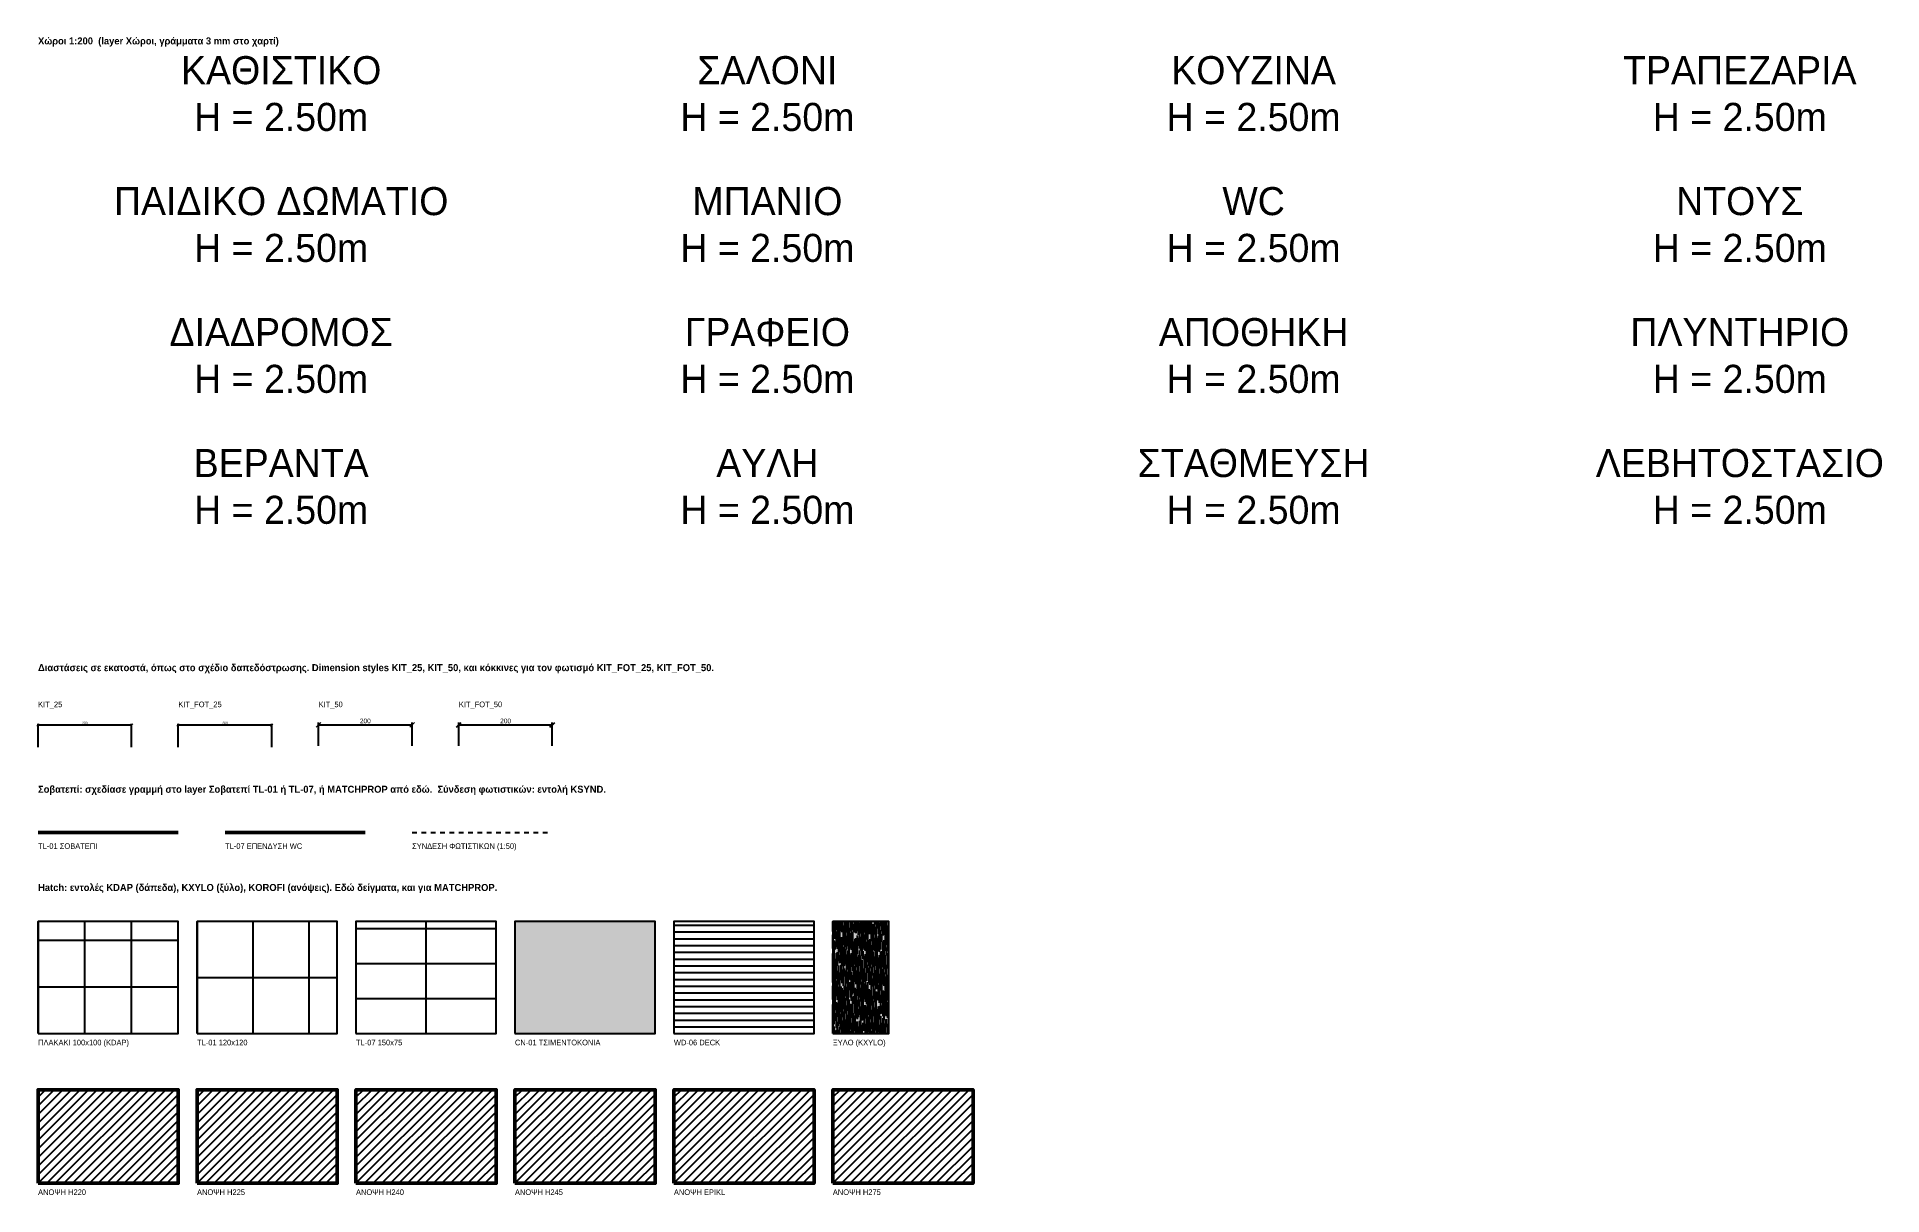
# Model space of a CAD drawing. Extents: x 0 to 269, y -106 to 0.
# Drawn here: x 207.97 to 247.43, y -42.8 to -18.04 of the extents above; entities that cross this region are included whole.
import ezdxf
from ezdxf.enums import TextEntityAlignment as Align

# ---------------------------------------------------------------- set-up
doc = ezdxf.new("R2010")
doc.units = 0
doc.linetypes.add('KIT_SYND', pattern=[3, 2, -1])
doc.layers.add('KIT-Οδηγίες', color=140, linetype='Continuous', plot=False)
doc.layers.add('Γεμίσματα', color=254, linetype='Continuous')
for name, color, linetype, lineweight in [('Διαστάσεις', 221, 'Continuous', 18), ('Φωτισμός', 12, 'Continuous', 25), ('Χώροι', 34, 'Continuous', 30)]:
    doc.layers.add(name, color=color, linetype=linetype, lineweight=lineweight)
doc.layers.add('Σοβατεπί TL-01', color=30, linetype='Continuous', lineweight=50, true_color=0xff7f00)
doc.layers.add('Σοβατεπί TL-07', color=40, linetype='Continuous', lineweight=50, true_color=0xffbf00)
doc.styles.add('KIT', font='Commissioner-Regular.ttf')
doc.styles.add('KIT-B', font='Commissioner-Bold.ttf')
doc.styles.add('KIT-DIM', font='arial.ttf')
doc.dimstyles.new('KIT_25', dxfattribs={"dimscale": 0.025, "dimtxt": 2, "dimasz": 1, "dimexe": 1, "dimexo": 1, "dimgap": 0.7, "dimtad": 1, "dimdec": 0, "dimlfac": 100, "dimtxsty": 'KIT-DIM', "dimtsz": 1, "dimcen": 2.5, "dimclrd": 256, "dimclre": 256, "dimclrt": 256, "dimazin": 3, "dimtfac": 1, "dimtmove": 0, "dimatfit": 3})
doc.dimstyles.new('KIT_50', dxfattribs={"dimscale": 0.05, "dimtxt": 2, "dimasz": 1, "dimexe": 1, "dimexo": 1, "dimgap": 0.7, "dimtad": 1, "dimdec": 0, "dimlfac": 100, "dimtxsty": 'KIT-DIM', "dimtsz": 1, "dimcen": 2.5, "dimclrd": 256, "dimclre": 256, "dimclrt": 256, "dimazin": 3, "dimtfac": 1, "dimtmove": 0, "dimatfit": 3})
doc.dimstyles.new('KIT_FOT_25', dxfattribs={"dimscale": 0.025, "dimtxt": 2, "dimasz": 1, "dimexe": 1, "dimexo": 1, "dimgap": 0.7, "dimtad": 1, "dimdec": 0, "dimlfac": 100, "dimtxsty": 'KIT-DIM', "dimtsz": 1, "dimcen": 2.5, "dimclrd": 1, "dimclre": 1, "dimclrt": 1, "dimazin": 3, "dimtfac": 1, "dimtmove": 0, "dimatfit": 3})
doc.dimstyles.new('KIT_FOT_50', dxfattribs={"dimscale": 0.05, "dimtxt": 2, "dimasz": 1, "dimexe": 1, "dimexo": 1, "dimgap": 0.7, "dimtad": 1, "dimdec": 0, "dimlfac": 100, "dimtxsty": 'KIT-DIM', "dimtsz": 1, "dimcen": 2.5, "dimclrd": 1, "dimclre": 1, "dimclrt": 1, "dimazin": 3, "dimtfac": 1, "dimtmove": 0, "dimatfit": 3})

msp = doc.modelspace()

# ---------------------------------------------------------------- texts
at = {"layer": 'KIT-Οδηγίες'}
for s, height, style, p in [('Χώροι 1:200  (layer Χώροι, γράμματα 3 mm στο χαρτί)', 0.15, 'KIT-B', (207.99, -18.2)), ('Διαστάσεις σε εκατοστά, όπως στο σχέδιο δαπεδόστρωσης. Dimension styles KIT_25, KIT_50, και κόκκινες για τον φωτισμό KIT_FOT_25, KIT_FOT_50.', 0.15, 'KIT-B', (207.99, -31.6)), ('KIT_25', 0.12, 'KIT', (207.99, -32.37)), ('KIT_FOT_25', 0.12, 'KIT', (210.99, -32.37)), ('KIT_50', 0.12, 'KIT', (213.99, -32.37)), ('KIT_FOT_50', 0.12, 'KIT', (216.99, -32.37)), ('Σοβατεπί: σχεδίασε γραμμή στο layer Σοβατεπί TL-01 ή TL-07, ή MATCHPROP από εδώ.  Σύνδεση φωτιστικών: εντολή KSYND.', 0.15, 'KIT-B', (207.99, -34.2)), ('TL-01 ΣΟΒΑΤΕΠΙ', 0.12, 'KIT', (207.99, -35.4)), ('TL-07 ΕΠΕΝΔΥΣΗ WC', 0.12, 'KIT', (211.99, -35.4)), ('ΣΥΝΔΕΣΗ ΦΩΤΙΣΤΙΚΩΝ (1:50)', 0.12, 'KIT', (215.99, -35.4)), ('Hatch: εντολές KDAP (δάπεδα), KXYLO (ξύλο), KOROFI (ανόψεις). Εδώ δείγματα, και για MATCHPROP.', 0.15, 'KIT-B', (207.99, -36.3)), ('ΠΛΑΚΑΚΙ 100x100 (KDAP)', 0.12, 'KIT', (207.99, -39.6)), ('TL-01 120x120', 0.12, 'KIT', (211.39, -39.6)), ('TL-07 150x75', 0.12, 'KIT', (214.79, -39.6)), ('CN-01 ΤΣΙΜΕΝΤΟΚΟΝΙΑ', 0.12, 'KIT', (218.19, -39.6)), ('WD-06 DECK', 0.12, 'KIT', (221.59, -39.6)), ('ΞΥΛΟ (KXYLO)', 0.12, 'KIT', (224.99, -39.6)), ('ΑΝΟΨΗ H220', 0.12, 'KIT', (207.99, -42.8)), ('ΑΝΟΨΗ H225', 0.12, 'KIT', (211.39, -42.8)), ('ΑΝΟΨΗ H240', 0.12, 'KIT', (214.79, -42.8)), ('ΑΝΟΨΗ H245', 0.12, 'KIT', (218.19, -42.8)), ('ΑΝΟΨΗ EPIKL', 0.12, 'KIT', (221.59, -42.8)), ('ΑΝΟΨΗ H275', 0.12, 'KIT', (224.99, -42.8))]:
    msp.add_text(s, height=height, dxfattribs=dict(at, style=style)).set_placement(p)
at = {"layer": 'Χώροι', "style": 'KIT'}
for s, p in [('ΚΑΘΙΣΤΙΚΟ', (213.19, -19.05)), ('ΣΑΛΟΝΙ', (223.59, -19.05)), ('ΚΟΥΖΙΝΑ', (233.99, -19.05)), ('ΤΡΑΠΕΖΑΡΙΑ', (244.39, -19.05)), ('H = 2.50m', (213.19, -20.05)), ('H = 2.50m', (223.59, -20.05)), ('H = 2.50m', (233.99, -20.05)), ('H = 2.50m', (244.39, -20.05)), ('ΠΑΙΔΙΚΟ ΔΩΜΑΤΙΟ', (213.19, -21.85)), ('ΜΠΑΝΙΟ', (223.59, -21.85)), ('WC', (233.99, -21.85)), ('ΝΤΟΥΣ', (244.39, -21.85)), ('H = 2.50m', (213.19, -22.85)), ('H = 2.50m', (223.59, -22.85)), ('H = 2.50m', (233.99, -22.85)), ('H = 2.50m', (244.39, -22.85)), ('ΔΙΑΔΡΟΜΟΣ', (213.19, -24.65)), ('ΓΡΑΦΕΙΟ', (223.59, -24.65)), ('ΑΠΟΘΗΚΗ', (233.99, -24.65)), ('ΠΛΥΝΤΗΡΙΟ', (244.39, -24.65)), ('H = 2.50m', (213.19, -25.65)), ('H = 2.50m', (223.59, -25.65)), ('H = 2.50m', (233.99, -25.65)), ('H = 2.50m', (244.39, -25.65)), ('ΒΕΡΑΝΤΑ', (213.19, -27.45)), ('ΑΥΛΗ', (223.59, -27.45)), ('ΣΤΑΘΜΕΥΣΗ', (233.99, -27.45)), ('ΛΕΒΗΤΟΣΤΑΣΙΟ', (244.39, -27.45)), ('H = 2.50m', (213.19, -28.45)), ('H = 2.50m', (223.59, -28.45)), ('H = 2.50m', (233.99, -28.45)), ('H = 2.50m', (244.39, -28.45))]:
    msp.add_text(s, height=0.6, dxfattribs=at).set_placement(p, align=Align.CENTER)

# ---------------------------------------------------------------- dimensions: what is measured, and where the dimension line sits
at = {"layer": 'Διαστάσεις'}
for base, p1, p2, dimstyle in [((207.99, -32.75), (207.99, -33.25), (209.99, -33.25), 'KIT_25'), ((213.99, -32.75), (213.99, -33.25), (215.99, -33.25), 'KIT_50')]:
    msp.add_linear_dim(base=base, p1=p1, p2=p2, dimstyle=dimstyle, dxfattribs=at).render()
at = {"layer": 'Φωτισμός'}
for base, p1, p2, dimstyle in [((210.99, -32.75), (210.99, -33.25), (212.99, -33.25), 'KIT_FOT_25'), ((216.99, -32.75), (216.99, -33.25), (218.99, -33.25), 'KIT_FOT_50')]:
    msp.add_linear_dim(base=base, p1=p1, p2=p2, dimstyle=dimstyle, dxfattribs=at).render()

# ---------------------------------------------------------------- hatches: boundary and pattern name
at = {"layer": 'Γεμίσματα'}
h = msp.add_hatch(dxfattribs=at)
h.set_pattern_fill('KIT_TILE', color=9, pattern_type=2)
h.set_pattern_definition([(0, (207.99, -39.35), (0, 1), []), (90, (207.99, -39.35), (-1, 6e-17), [])])
h.paths.add_polyline_path([(207.99, -39.35), (210.99, -39.35), (210.99, -36.95), (207.99, -36.95)])
h = msp.add_hatch(dxfattribs=at)
h.set_pattern_fill('KIT_TILE', color=9, pattern_type=2)
h.set_pattern_definition([(0, (211.39, -39.35), (0, 1.2), []), (90, (211.39, -39.35), (-1.2, 7e-17), [])])
h.paths.add_polyline_path([(211.39, -39.35), (214.39, -39.35), (214.39, -36.95), (211.39, -36.95)])
h = msp.add_hatch(dxfattribs=at)
h.set_pattern_fill('KIT_TILE', color=9, pattern_type=2)
h.set_pattern_definition([(0, (214.79, -39.35), (0, 0.75), []), (90, (214.79, -39.35), (-1.5, 9e-17), [])])
h.paths.add_polyline_path([(214.79, -39.35), (217.79, -39.35), (217.79, -36.95), (214.79, -36.95)])
at = {"layer": 'Γεμίσματα', "true_color": 0xc8c8cb}
h = msp.add_hatch(color=254, dxfattribs=at)
h.dxf.hatch_style = 1
h.paths.add_polyline_path([(218.19, -39.35), (221.19, -39.35), (221.19, -36.95), (218.19, -36.95)])
at = {"layer": 'Γεμίσματα'}
h = msp.add_hatch(dxfattribs=at)
h.set_pattern_fill('KIT_DECK', color=9, pattern_type=2)
h.set_pattern_definition([(0, (221.59, -39.35), (0, 0.145), [])])
h.paths.add_polyline_path([(221.59, -39.35), (224.59, -39.35), (224.59, -36.95), (221.59, -36.95)])
at = {"layer": 'Γεμίσματα', "true_color": 0xcdbaa5}
h = msp.add_hatch(color=254, dxfattribs=at)
h.dxf.hatch_style = 1
h.paths.add_polyline_path([(224.99, -39.35), (226.19, -39.35), (226.19, -36.95), (224.99, -36.95)])
at = {"layer": 'Γεμίσματα', "true_color": 0x966840}
h = msp.add_hatch(dxfattribs=at)
h.set_pattern_fill('KIT_WOOD', color=254, pattern_type=2)
h.set_pattern_definition([(90, (224.99, -39.35), (-0.1, 0.37), [0.62, -0.11, 0.29, -0.07]), (90, (225.016, -39.15), (-0.1, 0.53), [0.41, -0.09, 0.83, -0.05]), (90, (225.039, -38.85), (-0.1, 0.29), [1.1, -0.2, 0.17, -0.06]), (90, (225.067, -38.55), (-0.1, 0.71), [0.33, -0.04, 0.55, -0.13])])
h.paths.add_polyline_path([(224.99, -39.35), (226.19, -39.35), (226.19, -36.95), (224.99, -36.95)])
at = {"layer": 'Γεμίσματα', "true_color": 0x7aafdf}
h = msp.add_hatch(dxfattribs=at)
h.set_pattern_fill('KIT_DIAG', pattern_type=2)
h.set_pattern_definition([(45, (207.99, -42.55), (-0.091924, 0.091924), [])])
h.paths.add_polyline_path([(207.99, -42.55), (210.99, -42.55), (210.99, -40.55), (207.99, -40.55)])
at = {"layer": 'Γεμίσματα', "true_color": 0x93278f}
h = msp.add_hatch(dxfattribs=at)
h.set_pattern_fill('KIT_DIAG', pattern_type=2)
h.set_pattern_definition([(45, (211.39, -42.55), (-0.091924, 0.091924), [])])
h.paths.add_polyline_path([(211.39, -42.55), (214.39, -42.55), (214.39, -40.55), (211.39, -40.55)])
at = {"layer": 'Γεμίσματα', "true_color": 0xf26722}
h = msp.add_hatch(dxfattribs=at)
h.set_pattern_fill('KIT_DIAG', pattern_type=2)
h.set_pattern_definition([(45, (214.79, -42.55), (-0.091924, 0.091924), [])])
h.paths.add_polyline_path([(214.79, -42.55), (217.79, -42.55), (217.79, -40.55), (214.79, -40.55)])
at = {"layer": 'Γεμίσματα', "true_color": 0x0052a3}
h = msp.add_hatch(dxfattribs=at)
h.set_pattern_fill('KIT_DIAG', pattern_type=2)
h.set_pattern_definition([(45, (218.19, -42.55), (-0.091924, 0.091924), [])])
h.paths.add_polyline_path([(218.19, -42.55), (221.19, -42.55), (221.19, -40.55), (218.19, -40.55)])
at = {"layer": 'Γεμίσματα', "true_color": 0x148aff}
h = msp.add_hatch(dxfattribs=at)
h.set_pattern_fill('KIT_DIAG', pattern_type=2)
h.set_pattern_definition([(45, (221.59, -42.55), (-0.091924, 0.091924), [])])
h.paths.add_polyline_path([(221.59, -42.55), (224.59, -42.55), (224.59, -40.55), (221.59, -40.55)])
at = {"layer": 'Γεμίσματα', "true_color": 0xffc414}
h = msp.add_hatch(dxfattribs=at)
h.set_pattern_fill('KIT_DIAG', pattern_type=2)
h.set_pattern_definition([(45, (224.99, -42.55), (-0.091924, 0.091924), [])])
h.paths.add_polyline_path([(224.99, -42.55), (227.99, -42.55), (227.99, -40.55), (224.99, -40.55)])

# ---------------------------------------------------------------- linework, layer by layer
at = {"layer": 'Γεμίσματα', "color": 252}
for points in [[(207.99, -39.35), (210.99, -39.35), (210.99, -36.95), (207.99, -36.95)], [(211.39, -39.35), (214.39, -39.35), (214.39, -36.95), (211.39, -36.95)], [(214.79, -39.35), (217.79, -39.35), (217.79, -36.95), (214.79, -36.95)], [(218.19, -39.35), (221.19, -39.35), (221.19, -36.95), (218.19, -36.95)], [(221.59, -39.35), (224.59, -39.35), (224.59, -36.95), (221.59, -36.95)], [(224.99, -39.35), (226.19, -39.35), (226.19, -36.95), (224.99, -36.95)]]:
    msp.add_lwpolyline(points, close=True, dxfattribs=at)
at = {"layer": 'Γεμίσματα', "color": 7, "lineweight": 50, "true_color": 0x7aafdf}
msp.add_lwpolyline([(207.99, -42.55), (210.99, -42.55), (210.99, -40.55), (207.99, -40.55)], close=True, dxfattribs=at)
at = {"layer": 'Γεμίσματα', "color": 7, "lineweight": 50, "true_color": 0x93278f}
msp.add_lwpolyline([(211.39, -42.55), (214.39, -42.55), (214.39, -40.55), (211.39, -40.55)], close=True, dxfattribs=at)
at = {"layer": 'Γεμίσματα', "color": 7, "lineweight": 50, "true_color": 0xf26722}
msp.add_lwpolyline([(214.79, -42.55), (217.79, -42.55), (217.79, -40.55), (214.79, -40.55)], close=True, dxfattribs=at)
at = {"layer": 'Γεμίσματα', "color": 7, "lineweight": 50, "true_color": 0x0052a3}
msp.add_lwpolyline([(218.19, -42.55), (221.19, -42.55), (221.19, -40.55), (218.19, -40.55)], close=True, dxfattribs=at)
at = {"layer": 'Γεμίσματα', "color": 7, "lineweight": 50, "true_color": 0x148aff}
msp.add_lwpolyline([(221.59, -42.55), (224.59, -42.55), (224.59, -40.55), (221.59, -40.55)], close=True, dxfattribs=at)
at = {"layer": 'Γεμίσματα', "color": 7, "lineweight": 50, "true_color": 0xffc414}
msp.add_lwpolyline([(224.99, -42.55), (227.99, -42.55), (227.99, -40.55), (224.99, -40.55)], close=True, dxfattribs=at)
at = {"layer": 'Σοβατεπί TL-01'}
msp.add_lwpolyline([(207.99, -35.05), (210.99, -35.05)], dxfattribs=at)
at = {"layer": 'Σοβατεπί TL-07'}
msp.add_lwpolyline([(211.99, -35.05), (214.99, -35.05)], dxfattribs=at)
at = {"layer": 'Φωτισμός', "color": 1, "linetype": 'KIT_SYND', "ltscale": 0.05}
msp.add_lwpolyline([(215.99, -35.05), (218.99, -35.05)], dxfattribs=at)

msp.set_redraw_order([(e.dxf.handle, doc.entitydb.next_handle()) for e in msp.query("TEXT MTEXT ATTDEF DIMENSION ARC_DIMENSION")])  # texts and dimensions are drawn at this point

doc.saveas('drawing.dxf')
